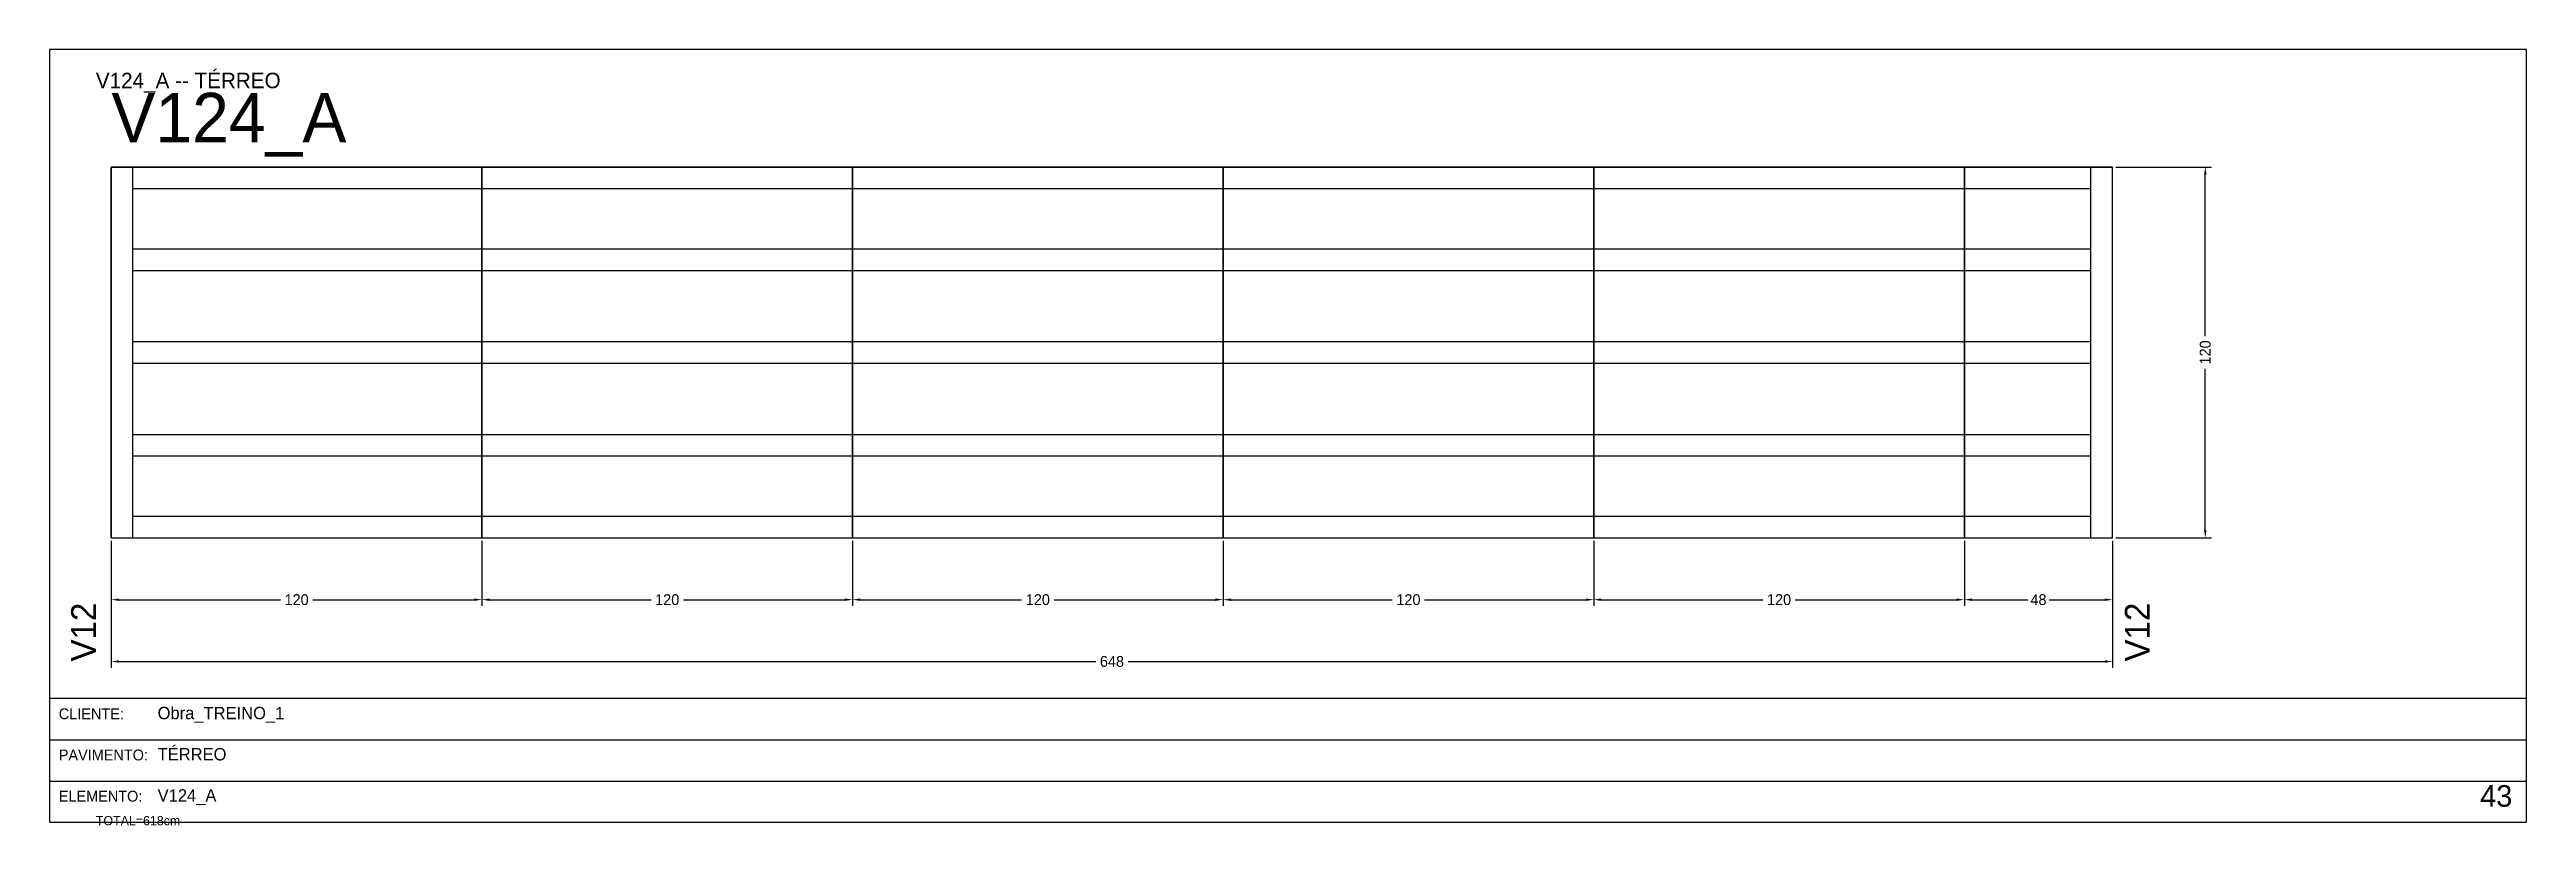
# Model space of a CAD drawing. Header units: metres. Extents: x 0 to 3268, y -4496 to 124.
# Drawn here: x 1644 to 2446, y -3153 to -2902 of the extents above; entities that cross this region are included whole.
import ezdxf

# ---------------------------------------------------------------- set-up
doc = ezdxf.new("R2010")
doc.units = ezdxf.units.M
for name, color, linetype in [('5', 5, 'Continuous'), ('BORDA_CELULA', 9, 'Continuous'), ('CARIMBO', 9, 'Continuous'), ('COTA', 241, 'Continuous'), ('NOMENCLATURA', 7, 'Continuous'), ('Painéis', 200, 'Continuous'), ('SARR_2.2x7', 40, 'Continuous')]:
    doc.layers.add(name, color=color, linetype=linetype)
doc.dimstyles.new('COTA', dxfattribs={"dimtxt": 3.5, "dimasz": 2.5, "dimexe": 2, "dimexo": 1, "dimgap": 0.9, "dimtad": 1, "dimdec": 0, "dimrnd": 1, "dimcen": 2.5, "dimclrd": 4, "dimclre": 4, "dimclrt": 4, "dimazin": 3, "dimtfac": 1, "dimtmove": 0, "dimatfit": 3})

msp = doc.modelspace()

# ---------------------------------------------------------------- texts
at = {"layer": '5'}
for p in [(1659, -3100), (2324, -3100)]:
    msp.add_text('V12', height=8, rotation=90, dxfattribs=at).set_placement(p)
at = {"layer": 'CARIMBO', "color": 9}
for s, p in [('CLIENTE:', (1647, -3118.67)), ('PAVIMENTO:', (1647, -3132)), ('ELEMENTO:', (1647, -3145.33))]:
    msp.add_text(s, height=3.5, dxfattribs=at).set_placement(p)
at = {"layer": 'CARIMBO', "color": 2}
for s, p in [('Obra_TREINO_1', (1679, -3118.67)), ('TÉRREO', (1679, -3132)), ('V124_A', (1679, -3145.33))]:
    msp.add_text(s, height=4, dxfattribs=at).set_placement(p)
at = {"layer": 'CARIMBO', "color": 3}
msp.add_text('43', height=7, dxfattribs=at).set_placement((2431, -3147))
at = {"layer": 'COTA'}
msp.add_text('TOTAL=618cm', height=3, dxfattribs=at).set_placement((1659, -3153))
at = {"layer": 'NOMENCLATURA'}
for s, height, p in [('V124_A -- TÉRREO', 5, (1659, -2914.5)), ('V124_A', 16, (1664, -2932))]:
    msp.add_text(s, height=height, dxfattribs=at).set_placement(p)

# ---------------------------------------------------------------- blocks, each defined once
blk = doc.blocks.new('_CLOSEDFILLED')
at = {"color": 0, "linetype": 'BYBLOCK'}
blk.add_solid([(-1, 0.16), (0, 0), (-1, -0.16)], dxfattribs=at)
blk = doc.blocks.new('*D391')
at = {"color": 4}
for p, q in [((1664, -3061), (1664, -3082)), ((1784, -3061), (1784, -3082)), ((1666.5, -3080), (1718.75, -3080)), ((1729.25, -3080), (1781.5, -3080))]:
    blk.add_line(p, q, dxfattribs=at)
at = {"layer": 'Defpoints'}
for p in [(1664, -3060), (1784, -3060), (1664, -3080)]:
    blk.add_point(p, dxfattribs=at)
at = {"layer": 'COTA', "color": 4, "xscale": 2.5, "yscale": 2.5, "rotation": 180}
blk.add_blockref('_CLOSEDFILLED', (1664, -3080), dxfattribs=at)
at = {"layer": 'COTA', "color": 4, "xscale": 2.5, "yscale": 2.5}
blk.add_blockref('_CLOSEDFILLED', (1784, -3080), dxfattribs=at)
at = {"layer": 'COTA', "color": 4, "insert": (1724, -3080), "char_height": 3.5, "attachment_point": 5}
blk.add_mtext('120', dxfattribs=at)
blk = doc.blocks.new('*D392')
at = {"color": 4}
for p, q in [((1784, -3061), (1784, -3082)), ((1904, -3061), (1904, -3082)), ((1786.5, -3080), (1838.75, -3080)), ((1849.25, -3080), (1901.5, -3080))]:
    blk.add_line(p, q, dxfattribs=at)
at = {"layer": 'Defpoints'}
for p in [(1784, -3060), (1904, -3060), (1784, -3080)]:
    blk.add_point(p, dxfattribs=at)
at = {"layer": 'COTA', "color": 4, "xscale": 2.5, "yscale": 2.5, "rotation": 180}
blk.add_blockref('_CLOSEDFILLED', (1784, -3080), dxfattribs=at)
at = {"layer": 'COTA', "color": 4, "xscale": 2.5, "yscale": 2.5}
blk.add_blockref('_CLOSEDFILLED', (1904, -3080), dxfattribs=at)
at = {"layer": 'COTA', "color": 4, "insert": (1844, -3080), "char_height": 3.5, "attachment_point": 5}
blk.add_mtext('120', dxfattribs=at)
blk = doc.blocks.new('*D393')
at = {"color": 4}
for p, q in [((1904, -3061), (1904, -3082)), ((2024, -3061), (2024, -3082)), ((1906.5, -3080), (1958.75, -3080)), ((1969.25, -3080), (2021.5, -3080))]:
    blk.add_line(p, q, dxfattribs=at)
at = {"layer": 'Defpoints'}
for p in [(1904, -3060), (2024, -3060), (1904, -3080)]:
    blk.add_point(p, dxfattribs=at)
at = {"layer": 'COTA', "color": 4, "xscale": 2.5, "yscale": 2.5, "rotation": 180}
blk.add_blockref('_CLOSEDFILLED', (1904, -3080), dxfattribs=at)
at = {"layer": 'COTA', "color": 4, "xscale": 2.5, "yscale": 2.5}
blk.add_blockref('_CLOSEDFILLED', (2024, -3080), dxfattribs=at)
at = {"layer": 'COTA', "color": 4, "insert": (1964, -3080), "char_height": 3.5, "attachment_point": 5}
blk.add_mtext('120', dxfattribs=at)
blk = doc.blocks.new('*D394')
at = {"color": 4}
for p, q in [((2024, -3061), (2024, -3082)), ((2144, -3061), (2144, -3082)), ((2026.5, -3080), (2078.75, -3080)), ((2089.25, -3080), (2141.5, -3080))]:
    blk.add_line(p, q, dxfattribs=at)
at = {"layer": 'Defpoints'}
for p in [(2024, -3060), (2144, -3060), (2024, -3080)]:
    blk.add_point(p, dxfattribs=at)
at = {"layer": 'COTA', "color": 4, "xscale": 2.5, "yscale": 2.5, "rotation": 180}
blk.add_blockref('_CLOSEDFILLED', (2024, -3080), dxfattribs=at)
at = {"layer": 'COTA', "color": 4, "xscale": 2.5, "yscale": 2.5}
blk.add_blockref('_CLOSEDFILLED', (2144, -3080), dxfattribs=at)
at = {"layer": 'COTA', "color": 4, "insert": (2084, -3080), "char_height": 3.5, "attachment_point": 5}
blk.add_mtext('120', dxfattribs=at)
blk = doc.blocks.new('*D395')
at = {"color": 4}
for p, q in [((2144, -3061), (2144, -3082)), ((2264, -3061), (2264, -3082)), ((2146.5, -3080), (2198.75, -3080)), ((2209.25, -3080), (2261.5, -3080))]:
    blk.add_line(p, q, dxfattribs=at)
at = {"layer": 'Defpoints'}
for p in [(2144, -3060), (2264, -3060), (2144, -3080)]:
    blk.add_point(p, dxfattribs=at)
at = {"layer": 'COTA', "color": 4, "xscale": 2.5, "yscale": 2.5, "rotation": 180}
blk.add_blockref('_CLOSEDFILLED', (2144, -3080), dxfattribs=at)
at = {"layer": 'COTA', "color": 4, "xscale": 2.5, "yscale": 2.5}
blk.add_blockref('_CLOSEDFILLED', (2264, -3080), dxfattribs=at)
at = {"layer": 'COTA', "color": 4, "insert": (2204, -3080), "char_height": 3.5, "attachment_point": 5}
blk.add_mtext('120', dxfattribs=at)
blk = doc.blocks.new('*D396')
at = {"color": 4}
for p, q in [((2264, -3061), (2264, -3082)), ((2312, -3061), (2312, -3082)), ((2266.5, -3080), (2284.5, -3080)), ((2291.5, -3080), (2309.5, -3080))]:
    blk.add_line(p, q, dxfattribs=at)
at = {"layer": 'Defpoints'}
for p in [(2264, -3060), (2312, -3060), (2264, -3080)]:
    blk.add_point(p, dxfattribs=at)
at = {"layer": 'COTA', "color": 4, "xscale": 2.5, "yscale": 2.5, "rotation": 180}
blk.add_blockref('_CLOSEDFILLED', (2264, -3080), dxfattribs=at)
at = {"layer": 'COTA', "color": 4, "xscale": 2.5, "yscale": 2.5}
blk.add_blockref('_CLOSEDFILLED', (2312, -3080), dxfattribs=at)
at = {"layer": 'COTA', "color": 4, "insert": (2288, -3080), "char_height": 3.5, "attachment_point": 5}
blk.add_mtext('48', dxfattribs=at)
blk = doc.blocks.new('*D397')
at = {"color": 4}
for p, q in [((1664, -3061), (1664, -3102)), ((2312, -3061), (2312, -3102)), ((1666.5, -3100), (1982.75, -3100)), ((1993.25, -3100), (2309.5, -3100))]:
    blk.add_line(p, q, dxfattribs=at)
at = {"layer": 'Defpoints'}
for p in [(1664, -3060), (2312, -3060), (1664, -3100)]:
    blk.add_point(p, dxfattribs=at)
at = {"layer": 'COTA', "color": 4, "xscale": 2.5, "yscale": 2.5, "rotation": 180}
blk.add_blockref('_CLOSEDFILLED', (1664, -3100), dxfattribs=at)
at = {"layer": 'COTA', "color": 4, "xscale": 2.5, "yscale": 2.5}
blk.add_blockref('_CLOSEDFILLED', (2312, -3100), dxfattribs=at)
at = {"layer": 'COTA', "color": 4, "insert": (1988, -3100), "char_height": 3.5, "attachment_point": 5}
blk.add_mtext('648', dxfattribs=at)
blk = doc.blocks.new('*D398')
at = {"color": 4}
for p, q in [((2313, -2940), (2344, -2940)), ((2342, -2994.75), (2342, -2942.5)), ((2342, -3057.5), (2342, -3005.25)), ((2313, -3060), (2344, -3060))]:
    blk.add_line(p, q, dxfattribs=at)
at = {"layer": 'Defpoints'}
for p in [(2312, -2940), (2312, -3060), (2342, -3060)]:
    blk.add_point(p, dxfattribs=at)
at = {"layer": 'COTA', "color": 4, "xscale": 2.5, "yscale": 2.5}
for p, rotation in [((2342, -2940), 90), ((2342, -3060), 270)]:
    blk.add_blockref('_CLOSEDFILLED', p, dxfattribs=dict(at, rotation=rotation))
at = {"layer": 'COTA', "color": 4, "insert": (2342, -3000), "char_height": 3.5, "attachment_point": 5, "rotation": 90}
blk.add_mtext('120', dxfattribs=at)
blk = doc.blocks.new('*D399')
at = {"color": 4}
for p, q in [((2313, -2940), (2344, -2940)), ((2342, -2994.75), (2342, -2942.5)), ((2342, -3057.5), (2342, -3005.25)), ((2313, -3060), (2344, -3060))]:
    blk.add_line(p, q, dxfattribs=at)
at = {"layer": 'Defpoints'}
for p in [(2312, -2940), (2312, -3060), (2342, -3060)]:
    blk.add_point(p, dxfattribs=at)
at = {"layer": 'COTA', "color": 4, "xscale": 2.5, "yscale": 2.5}
for p, rotation in [((2342, -2940), 90), ((2342, -3060), 270)]:
    blk.add_blockref('_CLOSEDFILLED', p, dxfattribs=dict(at, rotation=rotation))
at = {"layer": 'COTA', "color": 4, "insert": (2342, -3000), "char_height": 3.5, "attachment_point": 5, "rotation": 90}
blk.add_mtext('120', dxfattribs=at)
blk = doc.blocks.new('*D400')
at = {"color": 4}
for p, q in [((2313, -2940), (2344, -2940)), ((2342, -2994.75), (2342, -2942.5)), ((2342, -3057.5), (2342, -3005.25)), ((2313, -3060), (2344, -3060))]:
    blk.add_line(p, q, dxfattribs=at)
at = {"layer": 'Defpoints'}
for p in [(2312, -2940), (2312, -3060), (2342, -3060)]:
    blk.add_point(p, dxfattribs=at)
at = {"layer": 'COTA', "color": 4, "xscale": 2.5, "yscale": 2.5}
for p, rotation in [((2342, -2940), 90), ((2342, -3060), 270)]:
    blk.add_blockref('_CLOSEDFILLED', p, dxfattribs=dict(at, rotation=rotation))
at = {"layer": 'COTA', "color": 4, "insert": (2342, -3000), "char_height": 3.5, "attachment_point": 5, "rotation": 90}
blk.add_mtext('120', dxfattribs=at)
blk = doc.blocks.new('*D401')
at = {"color": 4}
for p, q in [((2313, -2940), (2344, -2940)), ((2342, -2994.75), (2342, -2942.5)), ((2342, -3057.5), (2342, -3005.25)), ((2313, -3060), (2344, -3060))]:
    blk.add_line(p, q, dxfattribs=at)
at = {"layer": 'Defpoints'}
for p in [(2312, -2940), (2312, -3060), (2342, -3060)]:
    blk.add_point(p, dxfattribs=at)
at = {"layer": 'COTA', "color": 4, "xscale": 2.5, "yscale": 2.5}
for p, rotation in [((2342, -2940), 90), ((2342, -3060), 270)]:
    blk.add_blockref('_CLOSEDFILLED', p, dxfattribs=dict(at, rotation=rotation))
at = {"layer": 'COTA', "color": 4, "insert": (2342, -3000), "char_height": 3.5, "attachment_point": 5, "rotation": 90}
blk.add_mtext('120', dxfattribs=at)
blk = doc.blocks.new('*D402')
at = {"color": 4}
for p, q in [((2313, -2940), (2344, -2940)), ((2342, -2994.75), (2342, -2942.5)), ((2342, -3057.5), (2342, -3005.25)), ((2313, -3060), (2344, -3060))]:
    blk.add_line(p, q, dxfattribs=at)
at = {"layer": 'Defpoints'}
for p in [(2312, -2940), (2312, -3060), (2342, -3060)]:
    blk.add_point(p, dxfattribs=at)
at = {"layer": 'COTA', "color": 4, "xscale": 2.5, "yscale": 2.5}
for p, rotation in [((2342, -2940), 90), ((2342, -3060), 270)]:
    blk.add_blockref('_CLOSEDFILLED', p, dxfattribs=dict(at, rotation=rotation))
at = {"layer": 'COTA', "color": 4, "insert": (2342, -3000), "char_height": 3.5, "attachment_point": 5, "rotation": 90}
blk.add_mtext('120', dxfattribs=at)
blk = doc.blocks.new('*D403')
at = {"color": 4}
for p, q in [((2313, -2940), (2344, -2940)), ((2342, -2994.75), (2342, -2942.5)), ((2342, -3057.5), (2342, -3005.25)), ((2313, -3060), (2344, -3060))]:
    blk.add_line(p, q, dxfattribs=at)
at = {"layer": 'Defpoints'}
for p in [(2312, -2940), (2312, -3060), (2342, -3060)]:
    blk.add_point(p, dxfattribs=at)
at = {"layer": 'COTA', "color": 4, "xscale": 2.5, "yscale": 2.5}
for p, rotation in [((2342, -2940), 90), ((2342, -3060), 270)]:
    blk.add_blockref('_CLOSEDFILLED', p, dxfattribs=dict(at, rotation=rotation))
at = {"layer": 'COTA', "color": 4, "insert": (2342, -3000), "char_height": 3.5, "attachment_point": 5, "rotation": 90}
blk.add_mtext('120', dxfattribs=at)

# ---------------------------------------------------------------- dimensions: what is measured, and where the dimension line sits
at = {"layer": 'COTA'}
for picture in ['*D398', '*D399', '*D400', '*D401', '*D402', '*D403']:
    dim = msp.add_linear_dim(base=(2342, -3060), p1=(2312, -3060), p2=(2312, -2940), angle=90, dimstyle='COTA', dxfattribs=at)
    dim.commit()
    dim.dimension.update_dxf_attribs({"geometry": picture, "text_midpoint": (2342, -3000)})
for base, p1, p2, picture, middle in [((1664, -3080), (1664, -3060), (1784, -3060), '*D391', (1724, -3080)), ((1664, -3100), (1664, -3060), (2312, -3060), '*D397', (1988, -3100)), ((1784, -3080), (1784, -3060), (1904, -3060), '*D392', (1844, -3080)), ((1904, -3080), (1904, -3060), (2024, -3060), '*D393', (1964, -3080)), ((2024, -3080), (2024, -3060), (2144, -3060), '*D394', (2084, -3080)), ((2144, -3080), (2144, -3060), (2264, -3060), '*D395', (2204, -3080)), ((2264, -3080), (2264, -3060), (2312, -3060), '*D396', (2288, -3080))]:
    dim = msp.add_linear_dim(base=base, p1=p1, p2=p2, dimstyle='COTA', dxfattribs=at)
    dim.commit()
    dim.dimension.update_dxf_attribs({"geometry": picture, "text_midpoint": middle})

# ---------------------------------------------------------------- linework, layer by layer
at = {"layer": 'BORDA_CELULA'}
for points in [[(1644, -3152), (2446, -3152), (2446, -2902), (1644, -2902)], [(1644, -3152), (2446, -3152), (2446, -3112), (1644, -3112)]]:
    msp.add_lwpolyline(points, close=True, dxfattribs=at)
at = {"layer": 'CARIMBO'}
for p, q in [((1644, -3125.33), (2446, -3125.33)), ((1644, -3138.67), (2446, -3138.67)), ((1644, -3152), (2446, -3152))]:
    msp.add_line(p, q, dxfattribs=at)
at = {"layer": 'Painéis'}
for points in [[(1664, -3060), (1664, -2940)], [(1664, -2940), (1784, -2940)], [(1664, -3060), (1784, -3060), (1784, -2940), (1664, -2940), (1664, -3060)], [(1784, -3060), (1784, -2940)], [(1784, -2940), (1904, -2940)], [(1784, -3060), (1904, -3060), (1904, -2940), (1784, -2940), (1784, -3060)], [(1904, -3060), (1904, -2940)], [(1904, -2940), (2024, -2940)], [(1904, -3060), (2024, -3060), (2024, -2940), (1904, -2940), (1904, -3060)], [(2024, -3060), (2024, -2940)], [(2024, -2940), (2144, -2940)], [(2024, -3060), (2144, -3060), (2144, -2940), (2024, -2940), (2024, -3060)], [(2144, -3060), (2144, -2940)], [(2144, -2940), (2264, -2940)], [(2144, -3060), (2264, -3060), (2264, -2940), (2144, -2940), (2144, -3060)], [(2264, -3060), (2264, -2940)], [(2264, -2940), (2312, -2940)], [(2264, -3060), (2312, -3060), (2312, -2940), (2264, -2940), (2264, -3060)], [(2312, -3060), (2312, -2940)], [(1664, -3060), (1784, -3060)], [(1784, -3060), (1904, -3060)], [(1904, -3060), (2024, -3060)], [(2024, -3060), (2144, -3060)], [(2144, -3060), (2264, -3060)], [(2264, -3060), (2312, -3060)]]:
    msp.add_lwpolyline(points, dxfattribs=at)
at = {"layer": 'SARR_2.2x7'}
for points in [[(1671, -3060), (1671, -2940)], [(2305, -3060), (2305, -2940)], [(1671, -2947), (1784, -2947)], [(1784, -2947), (1904, -2947)], [(1904, -2947), (2024, -2947)], [(2024, -2947), (2144, -2947)], [(2144, -2947), (2264, -2947)], [(2264, -2947), (2305, -2947)], [(1671, -2966.5), (1784, -2966.5)], [(1784, -2966.5), (1904, -2966.5)], [(1904, -2966.5), (2024, -2966.5)], [(2024, -2966.5), (2144, -2966.5)], [(2144, -2966.5), (2264, -2966.5)], [(2264, -2966.5), (2305, -2966.5)], [(1671, -2973.5), (1784, -2973.5)], [(1784, -2973.5), (1904, -2973.5)], [(1904, -2973.5), (2024, -2973.5)], [(2024, -2973.5), (2144, -2973.5)], [(2144, -2973.5), (2264, -2973.5)], [(2264, -2973.5), (2305, -2973.5)], [(1671, -2996.5), (1784, -2996.5)], [(1784, -2996.5), (1904, -2996.5)], [(1904, -2996.5), (2024, -2996.5)], [(2024, -2996.5), (2144, -2996.5)], [(2144, -2996.5), (2264, -2996.5)], [(2264, -2996.5), (2305, -2996.5)], [(1671, -3003.5), (1784, -3003.5)], [(1784, -3003.5), (1904, -3003.5)], [(1904, -3003.5), (2024, -3003.5)], [(2024, -3003.5), (2144, -3003.5)], [(2144, -3003.5), (2264, -3003.5)], [(2264, -3003.5), (2305, -3003.5)], [(1671, -3026.5), (1784, -3026.5)], [(1784, -3026.5), (1904, -3026.5)], [(1904, -3026.5), (2024, -3026.5)], [(2024, -3026.5), (2144, -3026.5)], [(2144, -3026.5), (2264, -3026.5)], [(2264, -3026.5), (2305, -3026.5)], [(1671, -3033.5), (1784, -3033.5)], [(1784, -3033.5), (1904, -3033.5)], [(1904, -3033.5), (2024, -3033.5)], [(2024, -3033.5), (2144, -3033.5)], [(2144, -3033.5), (2264, -3033.5)], [(2264, -3033.5), (2305, -3033.5)], [(1671, -3053), (1784, -3053)], [(1784, -3053), (1904, -3053)], [(1904, -3053), (2024, -3053)], [(2024, -3053), (2144, -3053)], [(2144, -3053), (2264, -3053)], [(2264, -3053), (2305, -3053)]]:
    msp.add_lwpolyline(points, dxfattribs=at)

msp.set_redraw_order([(e.dxf.handle, doc.entitydb.next_handle()) for e in msp.query("TEXT MTEXT ATTDEF DIMENSION ARC_DIMENSION")])  # texts and dimensions are drawn at this point

doc.saveas('drawing.dxf')
